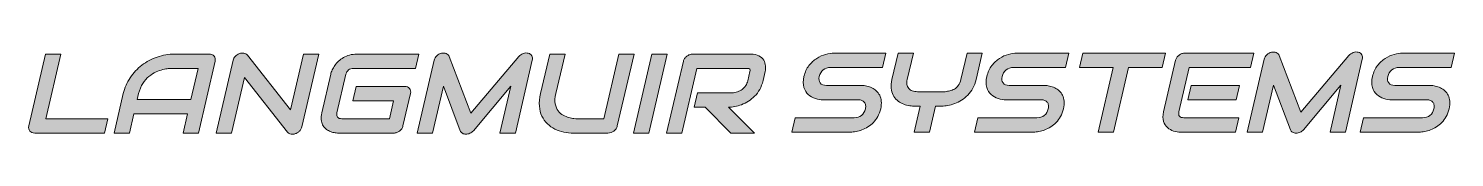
# Model space of a CAD drawing. Header units: inches. Extents: x 82 to 713, y -264 to -227.
import ezdxf

# ---------------------------------------------------------------- set-up
doc = ezdxf.new("R2010")
doc.units = ezdxf.units.IN
doc.header["$MEASUREMENT"] = 0
doc.layers.add('Layer 1', color=7, linetype='Continuous')

# ---------------------------------------------------------------- blocks, each defined once
blk = doc.blocks.new('block 4')
at = {"layer": 'Layer 1', "true_color": 0x222222}
h = blk.add_hatch(color=179, dxfattribs=at)
h.dxf.hatch_style = 2
edge = h.paths.add_edge_path()
edge.add_spline(control_points=[(115.44, -263.3), (115.44, -263.3), (84.6, -263.3), (84.6, -263.3), (84.12, -263.3), (83.69, -263.21), (83.31, -263.05), (82.93, -262.89), (82.62, -262.67), (82.39, -262.38), (82.15, -262.1), (81.99, -261.76), (81.91, -261.38), (81.82, -260.99), (81.83, -260.57), (81.94, -260.11), (81.94, -260.11), (89.32, -228.48), (89.32, -228.48), (89.32, -228.48), (96.08, -228.48), (96.08, -228.48), (96.08, -228.48), (89.43, -256.98), (89.43, -256.98), (89.43, -256.98), (116.91, -256.98), (116.91, -256.98), (116.91, -256.98), (115.44, -263.3), (115.44, -263.3)], knot_values=[0, 0, 0, 0, 1, 1, 1, 2, 2, 2, 3, 3, 3, 4, 4, 4, 5, 5, 5, 6, 6, 6, 7, 7, 7, 8, 8, 8, 9, 9, 9, 10, 10, 10, 10], degree=3, periodic=1)
h = blk.add_hatch(color=179, dxfattribs=at)
h.dxf.hatch_style = 2
edge = h.paths.add_edge_path()
edge.add_spline(control_points=[(156.98, -263.3), (156.98, -263.3), (150.22, -263.3), (150.22, -263.3), (150.22, -263.3), (152.22, -254.75), (152.22, -254.75), (152.22, -254.75), (128.46, -254.75), (128.46, -254.75), (128.46, -254.75), (126.46, -263.3), (126.46, -263.3), (126.46, -263.3), (119.7, -263.3), (119.7, -263.3), (119.7, -263.3), (123.76, -245.89), (123.76, -245.89), (124.36, -243.35), (125.37, -241.01), (126.81, -238.87), (128.24, -236.74), (129.97, -234.9), (131.99, -233.36), (134.01, -231.83), (136.26, -230.63), (138.73, -229.77), (141.2, -228.91), (143.78, -228.48), (146.47, -228.48), (146.47, -228.48), (161.7, -228.48), (161.7, -228.48), (162.17, -228.48), (162.59, -228.56), (162.97, -228.72), (163.35, -228.89), (163.66, -229.11), (163.9, -229.4), (164.15, -229.7), (164.31, -230.04), (164.39, -230.42), (164.48, -230.81), (164.47, -231.22), (164.36, -231.66), (164.36, -231.66), (156.98, -263.3), (156.98, -263.3)], knot_values=[0, 0, 0, 0, 1, 1, 1, 2, 2, 2, 3, 3, 3, 4, 4, 4, 5, 5, 5, 6, 6, 6, 7, 7, 7, 8, 8, 8, 9, 9, 9, 10, 10, 10, 11, 11, 11, 12, 12, 12, 13, 13, 13, 14, 14, 14, 15, 15, 15, 16, 16, 16, 16], degree=3, periodic=1)
edge = h.paths.add_edge_path()
edge.add_spline(control_points=[(129.93, -248.44), (129.93, -248.44), (153.69, -248.44), (153.69, -248.44), (153.69, -248.44), (156.88, -234.79), (156.88, -234.79), (156.88, -234.79), (144.99, -234.79), (144.99, -234.79), (144.79, -234.79), (144.34, -234.82), (143.66, -234.88), (142.98, -234.94), (142.18, -235.08), (141.25, -235.3), (140.32, -235.53), (139.32, -235.88), (138.24, -236.35), (137.16, -236.82), (136.11, -237.47), (135.11, -238.29), (134.1, -239.12), (133.19, -240.15), (132.37, -241.39), (131.55, -242.62), (130.94, -244.12), (130.52, -245.89), (130.52, -245.89), (129.93, -248.44), (129.93, -248.44)], knot_values=[0, 0, 0, 0, 1, 1, 1, 2, 2, 2, 3, 3, 3, 4, 4, 4, 5, 5, 5, 6, 6, 6, 7, 7, 7, 8, 8, 8, 9, 9, 9, 10, 10, 10, 10], degree=3, periodic=1)
h = blk.add_hatch(color=179, dxfattribs=at)
h.dxf.hatch_style = 2
edge = h.paths.add_edge_path()
edge.add_spline(control_points=[(202.72, -260.6), (202.61, -261.05), (202.42, -261.47), (202.15, -261.86), (201.88, -262.25), (201.56, -262.59), (201.19, -262.87), (200.82, -263.15), (200.41, -263.38), (199.96, -263.54), (199.5, -263.7), (199.04, -263.78), (198.57, -263.78), (198.15, -263.78), (197.75, -263.71), (197.36, -263.56), (196.97, -263.41), (196.65, -263.18), (196.39, -262.86), (196.39, -262.86), (177.32, -238.78), (177.32, -238.78), (177.32, -238.78), (171.59, -263.3), (171.59, -263.3), (171.59, -263.3), (164.84, -263.3), (164.84, -263.3), (164.84, -263.3), (172.33, -231.18), (172.33, -231.18), (172.48, -230.53), (172.81, -229.94), (173.33, -229.42), (173.84, -228.89), (174.43, -228.5), (175.1, -228.24), (175.79, -228), (176.47, -227.94), (177.11, -228.06), (177.76, -228.18), (178.27, -228.47), (178.65, -228.94), (178.65, -228.94), (197.73, -253), (197.73, -253), (197.73, -253), (203.45, -228.48), (203.45, -228.48), (203.45, -228.48), (210.21, -228.48), (210.21, -228.48), (210.21, -228.48), (202.72, -260.6), (202.72, -260.6)], knot_values=[0, 0, 0, 0, 1, 1, 1, 2, 2, 2, 3, 3, 3, 4, 4, 4, 5, 5, 5, 6, 6, 6, 7, 7, 7, 8, 8, 8, 9, 9, 9, 10, 10, 10, 11, 11, 11, 12, 12, 12, 13, 13, 13, 14, 14, 14, 15, 15, 15, 16, 16, 16, 17, 17, 17, 18, 18, 18, 18], degree=3, periodic=1)
h = blk.add_hatch(color=179, dxfattribs=at)
h.dxf.hatch_style = 2
edge = h.paths.add_edge_path()
edge.add_spline(control_points=[(247.47, -260.11), (247.36, -260.57), (247.18, -260.99), (246.92, -261.38), (246.65, -261.77), (246.34, -262.1), (245.97, -262.38), (245.6, -262.67), (245.18, -262.89), (244.73, -263.05), (244.28, -263.22), (243.81, -263.3), (243.32, -263.3), (243.32, -263.3), (218.94, -263.3), (218.94, -263.3), (218.31, -263.3), (217.66, -263.23), (216.97, -263.09), (216.28, -262.95), (215.62, -262.74), (214.99, -262.45), (214.35, -262.15), (213.77, -261.78), (213.24, -261.32), (212.7, -260.86), (212.27, -260.3), (211.93, -259.64), (211.59, -258.99), (211.37, -258.23), (211.28, -257.36), (211.18, -256.5), (211.26, -255.52), (211.52, -254.44), (211.52, -254.44), (215.5, -237.34), (215.5, -237.34), (215.64, -236.76), (215.86, -236.14), (216.17, -235.46), (216.47, -234.79), (216.85, -234.13), (217.32, -233.47), (217.78, -232.82), (218.34, -232.19), (218.98, -231.59), (219.62, -230.99), (220.35, -230.46), (221.16, -230), (221.97, -229.54), (222.86, -229.17), (223.85, -228.9), (224.83, -228.62), (225.9, -228.48), (227.06, -228.48), (227.06, -228.48), (254.54, -228.48), (254.54, -228.48), (254.54, -228.48), (253.07, -234.8), (253.07, -234.8), (253.07, -234.8), (225.59, -234.8), (225.59, -234.8), (224.71, -234.8), (223.98, -235.01), (223.41, -235.45), (222.84, -235.89), (222.45, -236.53), (222.25, -237.39), (222.25, -237.39), (218.28, -254.44), (218.28, -254.44), (218.09, -255.24), (218.18, -255.87), (218.55, -256.32), (218.93, -256.76), (219.55, -256.98), (220.41, -256.98), (220.41, -256.98), (241.44, -256.98), (241.44, -256.98), (241.44, -256.98), (243.29, -249.07), (243.29, -249.07), (243.29, -249.07), (225.3, -249.07), (225.3, -249.07), (225.3, -249.07), (226.78, -242.71), (226.78, -242.71), (226.78, -242.71), (248.13, -242.71), (248.13, -242.71), (248.61, -242.71), (249.04, -242.79), (249.42, -242.96), (249.8, -243.13), (250.1, -243.36), (250.34, -243.66), (250.57, -243.95), (250.73, -244.28), (250.82, -244.66), (250.9, -245.04), (250.9, -245.45), (250.79, -245.89), (250.79, -245.89), (247.47, -260.11), (247.47, -260.11)], knot_values=[0, 0, 0, 0, 1, 1, 1, 2, 2, 2, 3, 3, 3, 4, 4, 4, 5, 5, 5, 6, 6, 6, 7, 7, 7, 8, 8, 8, 9, 9, 9, 10, 10, 10, 11, 11, 11, 12, 12, 12, 13, 13, 13, 14, 14, 14, 15, 15, 15, 16, 16, 16, 17, 17, 17, 18, 18, 18, 19, 19, 19, 20, 20, 20, 21, 21, 21, 22, 22, 22, 23, 23, 23, 24, 24, 24, 25, 25, 25, 26, 26, 26, 27, 27, 27, 28, 28, 28, 29, 29, 29, 30, 30, 30, 31, 31, 31, 32, 32, 32, 33, 33, 33, 34, 34, 34, 35, 35, 35, 36, 36, 36, 36], degree=3, periodic=1)
h = blk.add_hatch(color=179, dxfattribs=at)
h.dxf.hatch_style = 2
edge = h.paths.add_edge_path()
edge.add_spline(control_points=[(297.17, -263.3), (297.17, -263.3), (290.35, -263.3), (290.35, -263.3), (290.35, -263.3), (295.19, -242.56), (295.19, -242.56), (295.19, -242.56), (278.61, -262.25), (278.61, -262.25), (278.2, -262.75), (277.7, -263.13), (277.11, -263.39), (276.52, -263.65), (275.92, -263.78), (275.32, -263.78), (274.73, -263.78), (274.21, -263.65), (273.76, -263.39), (273.31, -263.13), (272.99, -262.75), (272.81, -262.25), (272.81, -262.25), (265.37, -242.56), (265.37, -242.56), (265.37, -242.56), (260.53, -263.3), (260.53, -263.3), (260.53, -263.3), (253.77, -263.3), (253.77, -263.3), (253.77, -263.3), (261.27, -231.18), (261.27, -231.18), (261.44, -230.45), (261.82, -229.8), (262.41, -229.23), (263, -228.67), (263.69, -228.29), (264.49, -228.09), (264.87, -228.01), (265.24, -227.98), (265.6, -228.01), (265.96, -228.03), (266.29, -228.11), (266.6, -228.23), (266.91, -228.35), (267.18, -228.52), (267.4, -228.74), (267.63, -228.95), (267.8, -229.22), (267.92, -229.53), (267.92, -229.53), (277.48, -254.51), (277.48, -254.51), (277.48, -254.51), (298.7, -229.53), (298.7, -229.53), (299.25, -228.91), (299.9, -228.47), (300.66, -228.21), (301.42, -227.95), (302.16, -227.91), (302.89, -228.09), (303.57, -228.29), (304.08, -228.67), (304.41, -229.23), (304.75, -229.8), (304.83, -230.45), (304.66, -231.18), (304.66, -231.18), (297.17, -263.3), (297.17, -263.3)], knot_values=[0, 0, 0, 0, 1, 1, 1, 2, 2, 2, 3, 3, 3, 4, 4, 4, 5, 5, 5, 6, 6, 6, 7, 7, 7, 8, 8, 8, 9, 9, 9, 10, 10, 10, 11, 11, 11, 12, 12, 12, 13, 13, 13, 14, 14, 14, 15, 15, 15, 16, 16, 16, 17, 17, 17, 18, 18, 18, 19, 19, 19, 20, 20, 20, 21, 21, 21, 22, 22, 22, 23, 23, 23, 24, 24, 24, 24], degree=3, periodic=1)
h = blk.add_hatch(color=179, dxfattribs=at)
h.dxf.hatch_style = 2
edge = h.paths.add_edge_path()
edge.add_spline(control_points=[(342.29, -260.11), (342.18, -260.57), (342, -260.99), (341.73, -261.38), (341.47, -261.77), (341.15, -262.1), (340.77, -262.38), (340.39, -262.67), (339.97, -262.89), (339.52, -263.05), (339.07, -263.22), (338.61, -263.3), (338.14, -263.3), (338.14, -263.3), (322.9, -263.3), (322.9, -263.3), (321.47, -263.3), (320.04, -263.15), (318.64, -262.86), (317.23, -262.57), (315.91, -262.12), (314.68, -261.51), (313.44, -260.9), (312.33, -260.13), (311.33, -259.19), (310.34, -258.26), (309.54, -257.14), (308.93, -255.86), (308.32, -254.57), (307.94, -253.1), (307.81, -251.44), (307.68, -249.78), (307.85, -247.93), (308.33, -245.89), (308.33, -245.89), (312.39, -228.48), (312.39, -228.48), (312.39, -228.48), (319.15, -228.48), (319.15, -228.48), (319.15, -228.48), (315.09, -245.89), (315.09, -245.89), (314.67, -247.67), (314.58, -249.17), (314.82, -250.41), (315.07, -251.63), (315.5, -252.66), (316.12, -253.49), (316.74, -254.31), (317.48, -254.96), (318.34, -255.43), (319.2, -255.9), (320.05, -256.25), (320.87, -256.47), (321.69, -256.7), (322.43, -256.84), (323.08, -256.9), (323.74, -256.96), (324.17, -256.98), (324.38, -256.98), (324.38, -256.98), (336.26, -256.98), (336.26, -256.98), (336.26, -256.98), (342.91, -228.48), (342.91, -228.48), (342.91, -228.48), (349.67, -228.48), (349.67, -228.48), (349.67, -228.48), (342.29, -260.11), (342.29, -260.11)], knot_values=[0, 0, 0, 0, 1, 1, 1, 2, 2, 2, 3, 3, 3, 4, 4, 4, 5, 5, 5, 6, 6, 6, 7, 7, 7, 8, 8, 8, 9, 9, 9, 10, 10, 10, 11, 11, 11, 12, 12, 12, 13, 13, 13, 14, 14, 14, 15, 15, 15, 16, 16, 16, 17, 17, 17, 18, 18, 18, 19, 19, 19, 20, 20, 20, 21, 21, 21, 22, 22, 22, 23, 23, 23, 24, 24, 24, 24], degree=3, periodic=1)
h = blk.add_hatch(color=179, dxfattribs=at)
h.dxf.hatch_style = 2
h.paths.add_polyline_path([(356.21, -263.3), (349.45, -263.3), (357.57, -228.48), (364.33, -228.48)])
h = blk.add_hatch(color=179, dxfattribs=at)
h.dxf.hatch_style = 2
edge = h.paths.add_edge_path()
edge.add_spline(control_points=[(406.76, -240.18), (406.42, -241.62), (405.93, -242.91), (405.29, -244.04), (404.64, -245.18), (403.89, -246.18), (403.04, -247.04), (402.19, -247.91), (401.26, -248.65), (400.27, -249.26), (399.28, -249.88), (398.27, -250.38), (397.25, -250.78), (396.23, -251.18), (395.23, -251.46), (394.25, -251.64), (393.26, -251.82), (392.35, -251.91), (391.52, -251.91), (391.52, -251.91), (402.98, -263.29), (402.98, -263.29), (402.98, -263.29), (392.53, -263.29), (392.53, -263.29), (392.53, -263.29), (381.09, -251.91), (381.09, -251.91), (381.09, -251.91), (376.23, -251.91), (376.23, -251.91), (376.23, -251.91), (377.7, -245.6), (377.7, -245.6), (377.7, -245.6), (392.99, -245.6), (392.99, -245.6), (393.86, -245.53), (394.67, -245.37), (395.43, -245.1), (396.2, -244.83), (396.89, -244.47), (397.51, -244.02), (398.12, -243.57), (398.65, -243.02), (399.07, -242.38), (399.5, -241.74), (399.81, -241.01), (400, -240.19), (400, -240.19), (400.93, -236.2), (400.93, -236.2), (401.01, -235.85), (401.03, -235.58), (400.98, -235.39), (400.92, -235.2), (400.84, -235.07), (400.71, -234.98), (400.58, -234.89), (400.44, -234.84), (400.28, -234.82), (400.12, -234.8), (399.96, -234.8), (399.83, -234.8), (399.83, -234.8), (377.52, -234.8), (377.52, -234.8), (377.52, -234.8), (370.87, -263.3), (370.87, -263.3), (370.87, -263.3), (364.11, -263.3), (364.11, -263.3), (364.11, -263.3), (371.49, -231.66), (371.49, -231.66), (371.59, -231.23), (371.78, -230.81), (372.04, -230.42), (372.31, -230.04), (372.62, -229.7), (372.99, -229.41), (373.37, -229.11), (373.78, -228.89), (374.23, -228.73), (374.69, -228.56), (375.16, -228.48), (375.64, -228.48), (375.64, -228.48), (401.3, -228.48), (401.3, -228.48), (402.81, -228.48), (404.02, -228.74), (404.94, -229.25), (405.86, -229.76), (406.56, -230.4), (407.03, -231.17), (407.5, -231.93), (407.77, -232.76), (407.85, -233.65), (407.93, -234.54), (407.88, -235.38), (407.7, -236.15), (407.7, -236.15), (406.76, -240.18), (406.76, -240.18)], knot_values=[0, 0, 0, 0, 1, 1, 1, 2, 2, 2, 3, 3, 3, 4, 4, 4, 5, 5, 5, 6, 6, 6, 7, 7, 7, 8, 8, 8, 9, 9, 9, 10, 10, 10, 11, 11, 11, 12, 12, 12, 13, 13, 13, 14, 14, 14, 15, 15, 15, 16, 16, 16, 17, 17, 17, 18, 18, 18, 19, 19, 19, 20, 20, 20, 21, 21, 21, 22, 22, 22, 23, 23, 23, 24, 24, 24, 25, 25, 25, 26, 26, 26, 27, 27, 27, 28, 28, 28, 29, 29, 29, 30, 30, 30, 31, 31, 31, 32, 32, 32, 33, 33, 33, 34, 34, 34, 35, 35, 35, 35], degree=3, periodic=1)
at = {"layer": 'Layer 1', "lineweight": 0}
blk.add_lwpolyline([(356.21, -263.3), (349.45, -263.3), (357.57, -228.48), (364.33, -228.48), (356.21, -263.3)], dxfattribs=at)
for points, knots in [([(115.44, -263.3), (115.44, -263.3), (84.6, -263.3), (84.6, -263.3), (84.12, -263.3), (83.69, -263.21), (83.31, -263.05), (82.93, -262.89), (82.62, -262.67), (82.39, -262.38), (82.15, -262.1), (81.99, -261.76), (81.91, -261.38), (81.82, -260.99), (81.83, -260.57), (81.94, -260.11), (81.94, -260.11), (89.32, -228.48), (89.32, -228.48), (89.32, -228.48), (96.08, -228.48), (96.08, -228.48), (96.08, -228.48), (89.43, -256.98), (89.43, -256.98), (89.43, -256.98), (116.91, -256.98), (116.91, -256.98), (116.91, -256.98), (115.44, -263.3), (115.44, -263.3)], [0, 0, 0, 0, 1, 1, 1, 2, 2, 2, 3, 3, 3, 4, 4, 4, 5, 5, 5, 6, 6, 6, 7, 7, 7, 8, 8, 8, 9, 9, 9, 10, 10, 10, 10]), ([(156.98, -263.3), (156.98, -263.3), (150.22, -263.3), (150.22, -263.3), (150.22, -263.3), (152.22, -254.75), (152.22, -254.75), (152.22, -254.75), (128.46, -254.75), (128.46, -254.75), (128.46, -254.75), (126.46, -263.3), (126.46, -263.3), (126.46, -263.3), (119.7, -263.3), (119.7, -263.3), (119.7, -263.3), (123.76, -245.89), (123.76, -245.89), (124.36, -243.35), (125.37, -241.01), (126.81, -238.87), (128.24, -236.74), (129.97, -234.9), (131.99, -233.36), (134.01, -231.83), (136.26, -230.63), (138.73, -229.77), (141.2, -228.91), (143.78, -228.48), (146.47, -228.48), (146.47, -228.48), (161.7, -228.48), (161.7, -228.48), (162.17, -228.48), (162.59, -228.56), (162.97, -228.72), (163.35, -228.89), (163.66, -229.11), (163.9, -229.4), (164.15, -229.7), (164.31, -230.04), (164.39, -230.42), (164.48, -230.81), (164.47, -231.22), (164.36, -231.66), (164.36, -231.66), (156.98, -263.3), (156.98, -263.3)], [0, 0, 0, 0, 1, 1, 1, 2, 2, 2, 3, 3, 3, 4, 4, 4, 5, 5, 5, 6, 6, 6, 7, 7, 7, 8, 8, 8, 9, 9, 9, 10, 10, 10, 11, 11, 11, 12, 12, 12, 13, 13, 13, 14, 14, 14, 15, 15, 15, 16, 16, 16, 16]), ([(202.72, -260.6), (202.61, -261.05), (202.42, -261.47), (202.15, -261.86), (201.88, -262.25), (201.56, -262.59), (201.19, -262.87), (200.82, -263.15), (200.41, -263.38), (199.96, -263.54), (199.5, -263.7), (199.04, -263.78), (198.57, -263.78), (198.15, -263.78), (197.75, -263.71), (197.36, -263.56), (196.97, -263.41), (196.65, -263.18), (196.39, -262.86), (196.39, -262.86), (177.32, -238.78), (177.32, -238.78), (177.32, -238.78), (171.59, -263.3), (171.59, -263.3), (171.59, -263.3), (164.84, -263.3), (164.84, -263.3), (164.84, -263.3), (172.33, -231.18), (172.33, -231.18), (172.48, -230.53), (172.81, -229.94), (173.33, -229.42), (173.84, -228.89), (174.43, -228.5), (175.1, -228.24), (175.79, -228), (176.47, -227.94), (177.11, -228.06), (177.76, -228.18), (178.27, -228.47), (178.65, -228.94), (178.65, -228.94), (197.73, -253), (197.73, -253), (197.73, -253), (203.45, -228.48), (203.45, -228.48), (203.45, -228.48), (210.21, -228.48), (210.21, -228.48), (210.21, -228.48), (202.72, -260.6), (202.72, -260.6)], [0, 0, 0, 0, 1, 1, 1, 2, 2, 2, 3, 3, 3, 4, 4, 4, 5, 5, 5, 6, 6, 6, 7, 7, 7, 8, 8, 8, 9, 9, 9, 10, 10, 10, 11, 11, 11, 12, 12, 12, 13, 13, 13, 14, 14, 14, 15, 15, 15, 16, 16, 16, 17, 17, 17, 18, 18, 18, 18]), ([(247.47, -260.11), (247.36, -260.57), (247.18, -260.99), (246.92, -261.38), (246.65, -261.77), (246.34, -262.1), (245.97, -262.38), (245.6, -262.67), (245.18, -262.89), (244.73, -263.05), (244.28, -263.22), (243.81, -263.3), (243.32, -263.3), (243.32, -263.3), (218.94, -263.3), (218.94, -263.3), (218.31, -263.3), (217.66, -263.23), (216.97, -263.09), (216.28, -262.95), (215.62, -262.74), (214.99, -262.45), (214.35, -262.15), (213.77, -261.78), (213.24, -261.32), (212.7, -260.86), (212.27, -260.3), (211.93, -259.64), (211.59, -258.99), (211.37, -258.23), (211.28, -257.36), (211.18, -256.5), (211.26, -255.52), (211.52, -254.44), (211.52, -254.44), (215.5, -237.34), (215.5, -237.34), (215.64, -236.76), (215.86, -236.14), (216.17, -235.46), (216.47, -234.79), (216.85, -234.13), (217.32, -233.47), (217.78, -232.82), (218.34, -232.19), (218.98, -231.59), (219.62, -230.99), (220.35, -230.46), (221.16, -230), (221.97, -229.54), (222.86, -229.17), (223.85, -228.9), (224.83, -228.62), (225.9, -228.48), (227.06, -228.48), (227.06, -228.48), (254.54, -228.48), (254.54, -228.48), (254.54, -228.48), (253.07, -234.8), (253.07, -234.8), (253.07, -234.8), (225.59, -234.8), (225.59, -234.8), (224.71, -234.8), (223.98, -235.01), (223.41, -235.45), (222.84, -235.89), (222.45, -236.53), (222.25, -237.39), (222.25, -237.39), (218.28, -254.44), (218.28, -254.44), (218.09, -255.24), (218.18, -255.87), (218.55, -256.32), (218.93, -256.76), (219.55, -256.98), (220.41, -256.98), (220.41, -256.98), (241.44, -256.98), (241.44, -256.98), (241.44, -256.98), (243.29, -249.07), (243.29, -249.07), (243.29, -249.07), (225.3, -249.07), (225.3, -249.07), (225.3, -249.07), (226.78, -242.71), (226.78, -242.71), (226.78, -242.71), (248.13, -242.71), (248.13, -242.71), (248.61, -242.71), (249.04, -242.79), (249.42, -242.96), (249.8, -243.13), (250.1, -243.36), (250.34, -243.66), (250.57, -243.95), (250.73, -244.28), (250.82, -244.66), (250.9, -245.04), (250.9, -245.45), (250.79, -245.89), (250.79, -245.89), (247.47, -260.11), (247.47, -260.11)], [0, 0, 0, 0, 1, 1, 1, 2, 2, 2, 3, 3, 3, 4, 4, 4, 5, 5, 5, 6, 6, 6, 7, 7, 7, 8, 8, 8, 9, 9, 9, 10, 10, 10, 11, 11, 11, 12, 12, 12, 13, 13, 13, 14, 14, 14, 15, 15, 15, 16, 16, 16, 17, 17, 17, 18, 18, 18, 19, 19, 19, 20, 20, 20, 21, 21, 21, 22, 22, 22, 23, 23, 23, 24, 24, 24, 25, 25, 25, 26, 26, 26, 27, 27, 27, 28, 28, 28, 29, 29, 29, 30, 30, 30, 31, 31, 31, 32, 32, 32, 33, 33, 33, 34, 34, 34, 35, 35, 35, 36, 36, 36, 36]), ([(297.17, -263.3), (297.17, -263.3), (290.35, -263.3), (290.35, -263.3), (290.35, -263.3), (295.19, -242.56), (295.19, -242.56), (295.19, -242.56), (278.61, -262.25), (278.61, -262.25), (278.2, -262.75), (277.7, -263.13), (277.11, -263.39), (276.52, -263.65), (275.92, -263.78), (275.32, -263.78), (274.73, -263.78), (274.21, -263.65), (273.76, -263.39), (273.31, -263.13), (272.99, -262.75), (272.81, -262.25), (272.81, -262.25), (265.37, -242.56), (265.37, -242.56), (265.37, -242.56), (260.53, -263.3), (260.53, -263.3), (260.53, -263.3), (253.77, -263.3), (253.77, -263.3), (253.77, -263.3), (261.27, -231.18), (261.27, -231.18), (261.44, -230.45), (261.82, -229.8), (262.41, -229.23), (263, -228.67), (263.69, -228.29), (264.49, -228.09), (264.87, -228.01), (265.24, -227.98), (265.6, -228.01), (265.96, -228.03), (266.29, -228.11), (266.6, -228.23), (266.91, -228.35), (267.18, -228.52), (267.4, -228.74), (267.63, -228.95), (267.8, -229.22), (267.92, -229.53), (267.92, -229.53), (277.48, -254.51), (277.48, -254.51), (277.48, -254.51), (298.7, -229.53), (298.7, -229.53), (299.25, -228.91), (299.9, -228.47), (300.66, -228.21), (301.42, -227.95), (302.16, -227.91), (302.89, -228.09), (303.57, -228.29), (304.08, -228.67), (304.41, -229.23), (304.75, -229.8), (304.83, -230.45), (304.66, -231.18), (304.66, -231.18), (297.17, -263.3), (297.17, -263.3)], [0, 0, 0, 0, 1, 1, 1, 2, 2, 2, 3, 3, 3, 4, 4, 4, 5, 5, 5, 6, 6, 6, 7, 7, 7, 8, 8, 8, 9, 9, 9, 10, 10, 10, 11, 11, 11, 12, 12, 12, 13, 13, 13, 14, 14, 14, 15, 15, 15, 16, 16, 16, 17, 17, 17, 18, 18, 18, 19, 19, 19, 20, 20, 20, 21, 21, 21, 22, 22, 22, 23, 23, 23, 24, 24, 24, 24]), ([(342.29, -260.11), (342.18, -260.57), (342, -260.99), (341.73, -261.38), (341.47, -261.77), (341.15, -262.1), (340.77, -262.38), (340.39, -262.67), (339.97, -262.89), (339.52, -263.05), (339.07, -263.22), (338.61, -263.3), (338.14, -263.3), (338.14, -263.3), (322.9, -263.3), (322.9, -263.3), (321.47, -263.3), (320.04, -263.15), (318.64, -262.86), (317.23, -262.57), (315.91, -262.12), (314.68, -261.51), (313.44, -260.9), (312.33, -260.13), (311.33, -259.19), (310.34, -258.26), (309.54, -257.14), (308.93, -255.86), (308.32, -254.57), (307.94, -253.1), (307.81, -251.44), (307.68, -249.78), (307.85, -247.93), (308.33, -245.89), (308.33, -245.89), (312.39, -228.48), (312.39, -228.48), (312.39, -228.48), (319.15, -228.48), (319.15, -228.48), (319.15, -228.48), (315.09, -245.89), (315.09, -245.89), (314.67, -247.67), (314.58, -249.17), (314.82, -250.41), (315.07, -251.63), (315.5, -252.66), (316.12, -253.49), (316.74, -254.31), (317.48, -254.96), (318.34, -255.43), (319.2, -255.9), (320.05, -256.25), (320.87, -256.47), (321.69, -256.7), (322.43, -256.84), (323.08, -256.9), (323.74, -256.96), (324.17, -256.98), (324.38, -256.98), (324.38, -256.98), (336.26, -256.98), (336.26, -256.98), (336.26, -256.98), (342.91, -228.48), (342.91, -228.48), (342.91, -228.48), (349.67, -228.48), (349.67, -228.48), (349.67, -228.48), (342.29, -260.11), (342.29, -260.11)], [0, 0, 0, 0, 1, 1, 1, 2, 2, 2, 3, 3, 3, 4, 4, 4, 5, 5, 5, 6, 6, 6, 7, 7, 7, 8, 8, 8, 9, 9, 9, 10, 10, 10, 11, 11, 11, 12, 12, 12, 13, 13, 13, 14, 14, 14, 15, 15, 15, 16, 16, 16, 17, 17, 17, 18, 18, 18, 19, 19, 19, 20, 20, 20, 21, 21, 21, 22, 22, 22, 23, 23, 23, 24, 24, 24, 24]), ([(406.76, -240.18), (406.42, -241.62), (405.93, -242.91), (405.29, -244.04), (404.64, -245.18), (403.89, -246.18), (403.04, -247.04), (402.19, -247.91), (401.26, -248.65), (400.27, -249.26), (399.28, -249.88), (398.27, -250.38), (397.25, -250.78), (396.23, -251.18), (395.23, -251.46), (394.25, -251.64), (393.26, -251.82), (392.35, -251.91), (391.52, -251.91), (391.52, -251.91), (402.98, -263.29), (402.98, -263.29), (402.98, -263.29), (392.53, -263.29), (392.53, -263.29), (392.53, -263.29), (381.09, -251.91), (381.09, -251.91), (381.09, -251.91), (376.23, -251.91), (376.23, -251.91), (376.23, -251.91), (377.7, -245.6), (377.7, -245.6), (377.7, -245.6), (392.99, -245.6), (392.99, -245.6), (393.86, -245.53), (394.67, -245.37), (395.43, -245.1), (396.2, -244.83), (396.89, -244.47), (397.51, -244.02), (398.12, -243.57), (398.65, -243.02), (399.07, -242.38), (399.5, -241.74), (399.81, -241.01), (400, -240.19), (400, -240.19), (400.93, -236.2), (400.93, -236.2), (401.01, -235.85), (401.03, -235.58), (400.98, -235.39), (400.92, -235.2), (400.84, -235.07), (400.71, -234.98), (400.58, -234.89), (400.44, -234.84), (400.28, -234.82), (400.12, -234.8), (399.96, -234.8), (399.83, -234.8), (399.83, -234.8), (377.52, -234.8), (377.52, -234.8), (377.52, -234.8), (370.87, -263.3), (370.87, -263.3), (370.87, -263.3), (364.11, -263.3), (364.11, -263.3), (364.11, -263.3), (371.49, -231.66), (371.49, -231.66), (371.59, -231.23), (371.78, -230.81), (372.04, -230.42), (372.31, -230.04), (372.62, -229.7), (372.99, -229.41), (373.37, -229.11), (373.78, -228.89), (374.23, -228.73), (374.69, -228.56), (375.16, -228.48), (375.64, -228.48), (375.64, -228.48), (401.3, -228.48), (401.3, -228.48), (402.81, -228.48), (404.02, -228.74), (404.94, -229.25), (405.86, -229.76), (406.56, -230.4), (407.03, -231.17), (407.5, -231.93), (407.77, -232.76), (407.85, -233.65), (407.93, -234.54), (407.88, -235.38), (407.7, -236.15), (407.7, -236.15), (406.76, -240.18), (406.76, -240.18)], [0, 0, 0, 0, 1, 1, 1, 2, 2, 2, 3, 3, 3, 4, 4, 4, 5, 5, 5, 6, 6, 6, 7, 7, 7, 8, 8, 8, 9, 9, 9, 10, 10, 10, 11, 11, 11, 12, 12, 12, 13, 13, 13, 14, 14, 14, 15, 15, 15, 16, 16, 16, 17, 17, 17, 18, 18, 18, 19, 19, 19, 20, 20, 20, 21, 21, 21, 22, 22, 22, 23, 23, 23, 24, 24, 24, 25, 25, 25, 26, 26, 26, 27, 27, 27, 28, 28, 28, 29, 29, 29, 30, 30, 30, 31, 31, 31, 32, 32, 32, 33, 33, 33, 34, 34, 34, 35, 35, 35, 35]), ([(129.93, -248.44), (129.93, -248.44), (153.69, -248.44), (153.69, -248.44), (153.69, -248.44), (156.88, -234.79), (156.88, -234.79), (156.88, -234.79), (144.99, -234.79), (144.99, -234.79), (144.79, -234.79), (144.34, -234.82), (143.66, -234.88), (142.98, -234.94), (142.18, -235.08), (141.25, -235.3), (140.32, -235.53), (139.32, -235.88), (138.24, -236.35), (137.16, -236.82), (136.11, -237.47), (135.11, -238.29), (134.1, -239.12), (133.19, -240.15), (132.37, -241.39), (131.55, -242.62), (130.94, -244.12), (130.52, -245.89), (130.52, -245.89), (129.93, -248.44), (129.93, -248.44)], [0, 0, 0, 0, 1, 1, 1, 2, 2, 2, 3, 3, 3, 4, 4, 4, 5, 5, 5, 6, 6, 6, 7, 7, 7, 8, 8, 8, 9, 9, 9, 10, 10, 10, 10])]:
    blk.add_open_spline(points, degree=3, knots=knots, dxfattribs=at)
blk = doc.blocks.new('block 5')
at = {"layer": 'Layer 1', "true_color": 0x222222}
h = blk.add_hatch(color=179, dxfattribs=at)
h.dxf.hatch_style = 2
edge = h.paths.add_edge_path()
edge.add_spline(control_points=[(458.78, -252.6), (458.49, -253.85), (458.06, -254.97), (457.49, -255.96), (456.92, -256.96), (456.27, -257.84), (455.54, -258.6), (454.8, -259.36), (454, -260), (453.13, -260.54), (452.26, -261.07), (451.39, -261.51), (450.51, -261.85), (449.64, -262.19), (448.77, -262.44), (447.91, -262.6), (447.04, -262.76), (446.25, -262.85), (445.52, -262.85), (445.52, -262.85), (419.45, -262.85), (419.45, -262.85), (419.45, -262.85), (420.92, -256.53), (420.92, -256.53), (420.92, -256.53), (447, -256.53), (447, -256.53), (448.3, -256.53), (449.39, -256.18), (450.27, -255.47), (451.16, -254.75), (451.74, -253.8), (452.02, -252.6), (452.16, -252.02), (452.19, -251.48), (452.11, -251), (452.03, -250.51), (451.86, -250.09), (451.59, -249.74), (451.31, -249.38), (450.94, -249.11), (450.48, -248.91), (450.01, -248.72), (449.47, -248.62), (448.84, -248.62), (448.84, -248.62), (433.3, -248.62), (433.3, -248.62), (432.2, -248.62), (431.07, -248.44), (429.89, -248.07), (428.71, -247.71), (427.67, -247.12), (426.78, -246.32), (425.88, -245.5), (425.23, -244.44), (424.81, -243.13), (424.4, -241.82), (424.42, -240.22), (424.86, -238.33), (425.3, -236.43), (426.03, -234.84), (427.05, -233.53), (428.08, -232.23), (429.22, -231.17), (430.5, -230.35), (431.77, -229.53), (433.09, -228.94), (434.44, -228.58), (435.79, -228.22), (437.01, -228.03), (438.1, -228.03), (438.1, -228.03), (461.11, -228.03), (461.11, -228.03), (461.11, -228.03), (459.64, -234.35), (459.64, -234.35), (459.64, -234.35), (436.63, -234.35), (436.63, -234.35), (435.34, -234.35), (434.26, -234.71), (433.37, -235.44), (432.48, -236.17), (431.9, -237.13), (431.62, -238.33), (431.33, -239.54), (431.47, -240.5), (432.02, -241.2), (432.58, -241.91), (433.5, -242.26), (434.78, -242.26), (434.78, -242.26), (450.33, -242.26), (450.33, -242.26), (450.33, -242.26), (450.38, -242.26), (450.38, -242.26), (451.1, -242.28), (451.85, -242.37), (452.63, -242.54), (453.4, -242.71), (454.15, -242.97), (454.87, -243.33), (455.6, -243.68), (456.26, -244.13), (456.86, -244.68), (457.46, -245.22), (457.96, -245.87), (458.34, -246.63), (458.73, -247.39), (458.97, -248.27), (459.07, -249.25), (459.17, -250.24), (459.07, -251.35), (458.78, -252.6)], knot_values=[0, 0, 0, 0, 1, 1, 1, 2, 2, 2, 3, 3, 3, 4, 4, 4, 5, 5, 5, 6, 6, 6, 7, 7, 7, 8, 8, 8, 9, 9, 9, 10, 10, 10, 11, 11, 11, 12, 12, 12, 13, 13, 13, 14, 14, 14, 15, 15, 15, 16, 16, 16, 17, 17, 17, 18, 18, 18, 19, 19, 19, 20, 20, 20, 21, 21, 21, 22, 22, 22, 23, 23, 23, 24, 24, 24, 25, 25, 25, 26, 26, 26, 27, 27, 27, 28, 28, 28, 29, 29, 29, 30, 30, 30, 31, 31, 31, 32, 32, 32, 33, 33, 33, 34, 34, 34, 35, 35, 35, 36, 36, 36, 37, 37, 37, 38, 38, 38, 39, 39, 39, 39], degree=3, periodic=1)
h = blk.add_hatch(color=179, dxfattribs=at)
h.dxf.hatch_style = 2
edge = h.paths.add_edge_path()
edge.add_spline(control_points=[(501.03, -239.69), (500.7, -241.13), (500.2, -242.41), (499.55, -243.54), (498.89, -244.68), (498.15, -245.68), (497.3, -246.54), (496.46, -247.41), (495.54, -248.15), (494.54, -248.76), (493.53, -249.38), (492.53, -249.88), (491.52, -250.28), (490.5, -250.68), (489.51, -250.97), (488.52, -251.14), (487.53, -251.32), (486.62, -251.41), (485.79, -251.41), (485.79, -251.41), (483.06, -251.41), (483.06, -251.41), (483.06, -251.41), (480.39, -262.85), (480.39, -262.85), (480.39, -262.85), (473.58, -262.85), (473.58, -262.85), (473.58, -262.85), (476.25, -251.41), (476.25, -251.41), (476.25, -251.41), (473.55, -251.41), (473.55, -251.41), (472.72, -251.41), (471.85, -251.32), (470.95, -251.14), (470.04, -250.97), (469.17, -250.68), (468.34, -250.28), (467.5, -249.88), (466.73, -249.38), (466.03, -248.76), (465.32, -248.15), (464.75, -247.41), (464.3, -246.54), (463.85, -245.68), (463.56, -244.67), (463.44, -243.53), (463.32, -242.39), (463.42, -241.11), (463.75, -239.69), (463.75, -239.69), (466.47, -228.03), (466.47, -228.03), (466.47, -228.03), (473.23, -228.03), (473.23, -228.03), (473.23, -228.03), (470.51, -239.69), (470.51, -239.69), (470.32, -240.51), (470.29, -241.25), (470.41, -241.91), (470.53, -242.56), (470.79, -243.13), (471.19, -243.59), (471.58, -244.06), (472.11, -244.42), (472.77, -244.67), (473.43, -244.92), (474.2, -245.05), (475.08, -245.05), (475.08, -245.05), (487.28, -245.05), (487.28, -245.05), (487.94, -244.95), (488.63, -244.83), (489.34, -244.67), (490.05, -244.52), (490.73, -244.26), (491.37, -243.88), (492.01, -243.51), (492.59, -242.99), (493.11, -242.33), (493.63, -241.67), (494.02, -240.79), (494.27, -239.69), (494.27, -239.69), (496.99, -228.03), (496.99, -228.03), (496.99, -228.03), (503.75, -228.03), (503.75, -228.03), (503.75, -228.03), (501.03, -239.69), (501.03, -239.69)], knot_values=[0, 0, 0, 0, 1, 1, 1, 2, 2, 2, 3, 3, 3, 4, 4, 4, 5, 5, 5, 6, 6, 6, 7, 7, 7, 8, 8, 8, 9, 9, 9, 10, 10, 10, 11, 11, 11, 12, 12, 12, 13, 13, 13, 14, 14, 14, 15, 15, 15, 16, 16, 16, 17, 17, 17, 18, 18, 18, 19, 19, 19, 20, 20, 20, 21, 21, 21, 22, 22, 22, 23, 23, 23, 24, 24, 24, 25, 25, 25, 26, 26, 26, 27, 27, 27, 28, 28, 28, 29, 29, 29, 30, 30, 30, 31, 31, 31, 32, 32, 32, 32], degree=3, periodic=1)
h = blk.add_hatch(color=179, dxfattribs=at)
h.dxf.hatch_style = 2
edge = h.paths.add_edge_path()
edge.add_spline(control_points=[(539.67, -252.6), (539.38, -253.85), (538.95, -254.97), (538.38, -255.96), (537.81, -256.96), (537.16, -257.84), (536.43, -258.6), (535.69, -259.36), (534.89, -260), (534.02, -260.54), (533.15, -261.07), (532.28, -261.51), (531.4, -261.85), (530.53, -262.19), (529.66, -262.44), (528.8, -262.6), (527.93, -262.76), (527.14, -262.85), (526.41, -262.85), (526.41, -262.85), (500.34, -262.85), (500.34, -262.85), (500.34, -262.85), (501.81, -256.53), (501.81, -256.53), (501.81, -256.53), (527.89, -256.53), (527.89, -256.53), (529.19, -256.53), (530.28, -256.18), (531.16, -255.47), (532.05, -254.75), (532.63, -253.8), (532.91, -252.6), (533.05, -252.02), (533.08, -251.48), (533, -251), (532.92, -250.51), (532.75, -250.09), (532.47, -249.74), (532.2, -249.38), (531.83, -249.11), (531.37, -248.91), (530.9, -248.72), (530.36, -248.62), (529.73, -248.62), (529.73, -248.62), (514.19, -248.62), (514.19, -248.62), (513.09, -248.62), (511.96, -248.44), (510.78, -248.07), (509.6, -247.71), (508.56, -247.12), (507.67, -246.32), (506.77, -245.5), (506.12, -244.44), (505.7, -243.13), (505.29, -241.82), (505.3, -240.22), (505.75, -238.33), (506.19, -236.43), (506.92, -234.84), (507.95, -233.53), (508.97, -232.23), (510.12, -231.17), (511.39, -230.35), (512.66, -229.53), (513.98, -228.94), (515.33, -228.58), (516.68, -228.22), (517.9, -228.03), (518.99, -228.03), (518.99, -228.03), (542, -228.03), (542, -228.03), (542, -228.03), (540.53, -234.35), (540.53, -234.35), (540.53, -234.35), (517.52, -234.35), (517.52, -234.35), (516.23, -234.35), (515.15, -234.71), (514.26, -235.44), (513.37, -236.17), (512.79, -237.13), (512.51, -238.33), (512.22, -239.54), (512.36, -240.5), (512.91, -241.2), (513.47, -241.91), (514.39, -242.26), (515.67, -242.26), (515.67, -242.26), (531.22, -242.26), (531.22, -242.26), (531.22, -242.26), (531.27, -242.26), (531.27, -242.26), (531.99, -242.28), (532.74, -242.37), (533.52, -242.54), (534.29, -242.71), (535.04, -242.97), (535.77, -243.33), (536.49, -243.68), (537.15, -244.13), (537.75, -244.68), (538.35, -245.22), (538.85, -245.87), (539.23, -246.63), (539.62, -247.39), (539.86, -248.27), (539.96, -249.25), (540.06, -250.24), (539.96, -251.35), (539.67, -252.6)], knot_values=[0, 0, 0, 0, 1, 1, 1, 2, 2, 2, 3, 3, 3, 4, 4, 4, 5, 5, 5, 6, 6, 6, 7, 7, 7, 8, 8, 8, 9, 9, 9, 10, 10, 10, 11, 11, 11, 12, 12, 12, 13, 13, 13, 14, 14, 14, 15, 15, 15, 16, 16, 16, 17, 17, 17, 18, 18, 18, 19, 19, 19, 20, 20, 20, 21, 21, 21, 22, 22, 22, 23, 23, 23, 24, 24, 24, 25, 25, 25, 26, 26, 26, 27, 27, 27, 28, 28, 28, 29, 29, 29, 30, 30, 30, 31, 31, 31, 32, 32, 32, 33, 33, 33, 34, 34, 34, 35, 35, 35, 36, 36, 36, 37, 37, 37, 38, 38, 38, 39, 39, 39, 39], degree=3, periodic=1)
h = blk.add_hatch(color=179, dxfattribs=at)
h.dxf.hatch_style = 2
h.paths.add_polyline_path([(583.3, -234.34), (568.41, -234.34), (561.76, -262.85), (555, -262.85), (561.65, -234.34), (546.73, -234.34), (548.2, -228.03), (584.78, -228.03)])
h = blk.add_hatch(color=179, dxfattribs=at)
h.dxf.hatch_style = 2
edge = h.paths.add_edge_path()
edge.add_spline(control_points=[(615.72, -262.85), (615.72, -262.85), (591.34, -262.85), (591.34, -262.85), (590.4, -262.85), (589.41, -262.69), (588.38, -262.38), (587.34, -262.08), (586.43, -261.57), (585.65, -260.87), (584.87, -260.16), (584.29, -259.25), (583.92, -258.12), (583.55, -257), (583.56, -255.62), (583.94, -253.98), (583.94, -253.98), (589.25, -231.21), (589.25, -231.21), (589.36, -230.77), (589.54, -230.36), (589.8, -229.97), (590.07, -229.58), (590.38, -229.25), (590.76, -228.95), (591.13, -228.66), (591.54, -228.44), (591.99, -228.28), (592.45, -228.11), (592.92, -228.03), (593.4, -228.03), (593.4, -228.03), (623.85, -228.03), (623.85, -228.03), (623.85, -228.03), (622.37, -234.34), (622.37, -234.34), (622.37, -234.34), (595.28, -234.34), (595.28, -234.34), (595.28, -234.34), (590.7, -253.98), (590.7, -253.98), (590.51, -254.81), (590.59, -255.44), (590.96, -255.88), (591.33, -256.31), (591.96, -256.53), (592.86, -256.53), (592.86, -256.53), (617.2, -256.53), (617.2, -256.53), (617.2, -256.53), (615.72, -262.85), (615.72, -262.85)], knot_values=[0, 0, 0, 0, 1, 1, 1, 2, 2, 2, 3, 3, 3, 4, 4, 4, 5, 5, 5, 6, 6, 6, 7, 7, 7, 8, 8, 8, 9, 9, 9, 10, 10, 10, 11, 11, 11, 12, 12, 12, 13, 13, 13, 14, 14, 14, 15, 15, 15, 16, 16, 16, 17, 17, 17, 18, 18, 18, 18], degree=3, periodic=1)
h.paths.add_polyline_path([(616, -248.62), (594.66, -248.62), (596.14, -242.26), (617.48, -242.26)])
h = blk.add_hatch(color=179, dxfattribs=at)
h.dxf.hatch_style = 2
edge = h.paths.add_edge_path()
edge.add_spline(control_points=[(664.36, -262.85), (664.36, -262.85), (657.55, -262.85), (657.55, -262.85), (657.55, -262.85), (662.38, -242.11), (662.38, -242.11), (662.38, -242.11), (645.8, -261.8), (645.8, -261.8), (645.39, -262.3), (644.89, -262.68), (644.3, -262.94), (643.71, -263.2), (643.12, -263.33), (642.51, -263.33), (641.92, -263.33), (641.4, -263.2), (640.95, -262.94), (640.5, -262.68), (640.18, -262.3), (640.01, -261.8), (640.01, -261.8), (632.57, -242.11), (632.57, -242.11), (632.57, -242.11), (627.73, -262.85), (627.73, -262.85), (627.73, -262.85), (620.97, -262.85), (620.97, -262.85), (620.97, -262.85), (628.46, -230.73), (628.46, -230.73), (628.63, -230), (629.01, -229.35), (629.6, -228.78), (630.2, -228.22), (630.89, -227.84), (631.68, -227.64), (632.06, -227.56), (632.43, -227.53), (632.79, -227.56), (633.15, -227.58), (633.48, -227.65), (633.79, -227.78), (634.1, -227.9), (634.37, -228.07), (634.6, -228.29), (634.82, -228.5), (635, -228.77), (635.11, -229.07), (635.11, -229.07), (644.68, -254.06), (644.68, -254.06), (644.68, -254.06), (665.9, -229.07), (665.9, -229.07), (666.44, -228.46), (667.09, -228.02), (667.85, -227.76), (668.61, -227.51), (669.35, -227.46), (670.08, -227.64), (670.76, -227.84), (671.27, -228.22), (671.6, -228.78), (671.94, -229.35), (672.02, -230), (671.85, -230.73), (671.85, -230.73), (664.36, -262.85), (664.36, -262.85)], knot_values=[0, 0, 0, 0, 1, 1, 1, 2, 2, 2, 3, 3, 3, 4, 4, 4, 5, 5, 5, 6, 6, 6, 7, 7, 7, 8, 8, 8, 9, 9, 9, 10, 10, 10, 11, 11, 11, 12, 12, 12, 13, 13, 13, 14, 14, 14, 15, 15, 15, 16, 16, 16, 17, 17, 17, 18, 18, 18, 19, 19, 19, 20, 20, 20, 21, 21, 21, 22, 22, 22, 23, 23, 23, 24, 24, 24, 24], degree=3, periodic=1)
h = blk.add_hatch(color=179, dxfattribs=at)
h.dxf.hatch_style = 2
edge = h.paths.add_edge_path()
edge.add_spline(control_points=[(710.29, -252.6), (709.99, -253.85), (709.56, -254.97), (708.99, -255.96), (708.42, -256.96), (707.77, -257.84), (707.04, -258.6), (706.31, -259.36), (705.51, -260), (704.64, -260.54), (703.77, -261.07), (702.89, -261.51), (702.02, -261.85), (701.14, -262.19), (700.27, -262.44), (699.41, -262.6), (698.55, -262.76), (697.75, -262.85), (697.03, -262.85), (697.03, -262.85), (670.95, -262.85), (670.95, -262.85), (670.95, -262.85), (672.42, -256.53), (672.42, -256.53), (672.42, -256.53), (698.5, -256.53), (698.5, -256.53), (699.8, -256.53), (700.89, -256.18), (701.78, -255.47), (702.66, -254.75), (703.24, -253.8), (703.52, -252.6), (703.66, -252.02), (703.69, -251.48), (703.61, -251), (703.54, -250.51), (703.36, -250.09), (703.09, -249.74), (702.82, -249.38), (702.45, -249.11), (701.98, -248.91), (701.52, -248.72), (700.97, -248.62), (700.35, -248.62), (700.35, -248.62), (684.8, -248.62), (684.8, -248.62), (683.71, -248.62), (682.57, -248.44), (681.39, -248.07), (680.21, -247.71), (679.17, -247.12), (678.28, -246.32), (677.38, -245.5), (676.73, -244.44), (676.32, -243.13), (675.9, -241.82), (675.92, -240.22), (676.36, -238.33), (676.8, -236.43), (677.53, -234.84), (678.56, -233.53), (679.58, -232.23), (680.73, -231.17), (682, -230.35), (683.28, -229.53), (684.59, -228.94), (685.94, -228.58), (687.29, -228.22), (688.51, -228.03), (689.6, -228.03), (689.6, -228.03), (712.61, -228.03), (712.61, -228.03), (712.61, -228.03), (711.14, -234.35), (711.14, -234.35), (711.14, -234.35), (688.13, -234.35), (688.13, -234.35), (686.85, -234.35), (685.76, -234.71), (684.88, -235.44), (683.98, -236.17), (683.4, -237.13), (683.12, -238.33), (682.84, -239.54), (682.97, -240.5), (683.53, -241.2), (684.08, -241.91), (685, -242.26), (686.29, -242.26), (686.29, -242.26), (701.83, -242.26), (701.83, -242.26), (701.83, -242.26), (701.88, -242.26), (701.88, -242.26), (702.61, -242.28), (703.36, -242.37), (704.13, -242.54), (704.91, -242.71), (705.66, -242.97), (706.38, -243.33), (707.1, -243.68), (707.76, -244.13), (708.37, -244.68), (708.97, -245.22), (709.46, -245.87), (709.85, -246.63), (710.23, -247.39), (710.47, -248.27), (710.57, -249.25), (710.67, -250.24), (710.58, -251.35), (710.29, -252.6)], knot_values=[0, 0, 0, 0, 1, 1, 1, 2, 2, 2, 3, 3, 3, 4, 4, 4, 5, 5, 5, 6, 6, 6, 7, 7, 7, 8, 8, 8, 9, 9, 9, 10, 10, 10, 11, 11, 11, 12, 12, 12, 13, 13, 13, 14, 14, 14, 15, 15, 15, 16, 16, 16, 17, 17, 17, 18, 18, 18, 19, 19, 19, 20, 20, 20, 21, 21, 21, 22, 22, 22, 23, 23, 23, 24, 24, 24, 25, 25, 25, 26, 26, 26, 27, 27, 27, 28, 28, 28, 29, 29, 29, 30, 30, 30, 31, 31, 31, 32, 32, 32, 33, 33, 33, 34, 34, 34, 35, 35, 35, 36, 36, 36, 37, 37, 37, 38, 38, 38, 39, 39, 39, 39], degree=3, periodic=1)
at = {"layer": 'Layer 1', "lineweight": 0}
for points in [[(583.3, -234.34), (568.41, -234.34), (561.76, -262.85), (555, -262.85), (561.65, -234.34), (546.73, -234.34), (548.2, -228.03), (584.78, -228.03), (583.3, -234.34)], [(616, -248.62), (594.66, -248.62), (596.14, -242.26), (617.48, -242.26), (616, -248.62)]]:
    blk.add_lwpolyline(points, dxfattribs=at)
for points, knots in [([(458.78, -252.6), (458.49, -253.85), (458.06, -254.97), (457.49, -255.96), (456.92, -256.96), (456.27, -257.84), (455.54, -258.6), (454.8, -259.36), (454, -260), (453.13, -260.54), (452.26, -261.07), (451.39, -261.51), (450.51, -261.85), (449.64, -262.19), (448.77, -262.44), (447.91, -262.6), (447.04, -262.76), (446.25, -262.85), (445.52, -262.85), (445.52, -262.85), (419.45, -262.85), (419.45, -262.85), (419.45, -262.85), (420.92, -256.53), (420.92, -256.53), (420.92, -256.53), (447, -256.53), (447, -256.53), (448.3, -256.53), (449.39, -256.18), (450.27, -255.47), (451.16, -254.75), (451.74, -253.8), (452.02, -252.6), (452.16, -252.02), (452.19, -251.48), (452.11, -251), (452.03, -250.51), (451.86, -250.09), (451.59, -249.74), (451.31, -249.38), (450.94, -249.11), (450.48, -248.91), (450.01, -248.72), (449.47, -248.62), (448.84, -248.62), (448.84, -248.62), (433.3, -248.62), (433.3, -248.62), (432.2, -248.62), (431.07, -248.44), (429.89, -248.07), (428.71, -247.71), (427.67, -247.12), (426.78, -246.32), (425.88, -245.5), (425.23, -244.44), (424.81, -243.13), (424.4, -241.82), (424.42, -240.22), (424.86, -238.33), (425.3, -236.43), (426.03, -234.84), (427.05, -233.53), (428.08, -232.23), (429.22, -231.17), (430.5, -230.35), (431.77, -229.53), (433.09, -228.94), (434.44, -228.58), (435.79, -228.22), (437.01, -228.03), (438.1, -228.03), (438.1, -228.03), (461.11, -228.03), (461.11, -228.03), (461.11, -228.03), (459.64, -234.35), (459.64, -234.35), (459.64, -234.35), (436.63, -234.35), (436.63, -234.35), (435.34, -234.35), (434.26, -234.71), (433.37, -235.44), (432.48, -236.17), (431.9, -237.13), (431.62, -238.33), (431.33, -239.54), (431.47, -240.5), (432.02, -241.2), (432.58, -241.91), (433.5, -242.26), (434.78, -242.26), (434.78, -242.26), (450.33, -242.26), (450.33, -242.26), (450.33, -242.26), (450.38, -242.26), (450.38, -242.26), (451.1, -242.28), (451.85, -242.37), (452.63, -242.54), (453.4, -242.71), (454.15, -242.97), (454.87, -243.33), (455.6, -243.68), (456.26, -244.13), (456.86, -244.68), (457.46, -245.22), (457.96, -245.87), (458.34, -246.63), (458.73, -247.39), (458.97, -248.27), (459.07, -249.25), (459.17, -250.24), (459.07, -251.35), (458.78, -252.6)], [0, 0, 0, 0, 1, 1, 1, 2, 2, 2, 3, 3, 3, 4, 4, 4, 5, 5, 5, 6, 6, 6, 7, 7, 7, 8, 8, 8, 9, 9, 9, 10, 10, 10, 11, 11, 11, 12, 12, 12, 13, 13, 13, 14, 14, 14, 15, 15, 15, 16, 16, 16, 17, 17, 17, 18, 18, 18, 19, 19, 19, 20, 20, 20, 21, 21, 21, 22, 22, 22, 23, 23, 23, 24, 24, 24, 25, 25, 25, 26, 26, 26, 27, 27, 27, 28, 28, 28, 29, 29, 29, 30, 30, 30, 31, 31, 31, 32, 32, 32, 33, 33, 33, 34, 34, 34, 35, 35, 35, 36, 36, 36, 37, 37, 37, 38, 38, 38, 39, 39, 39, 39]), ([(501.03, -239.69), (500.7, -241.13), (500.2, -242.41), (499.55, -243.54), (498.89, -244.68), (498.15, -245.68), (497.3, -246.54), (496.46, -247.41), (495.54, -248.15), (494.54, -248.76), (493.53, -249.38), (492.53, -249.88), (491.52, -250.28), (490.5, -250.68), (489.51, -250.97), (488.52, -251.14), (487.53, -251.32), (486.62, -251.41), (485.79, -251.41), (485.79, -251.41), (483.06, -251.41), (483.06, -251.41), (483.06, -251.41), (480.39, -262.85), (480.39, -262.85), (480.39, -262.85), (473.58, -262.85), (473.58, -262.85), (473.58, -262.85), (476.25, -251.41), (476.25, -251.41), (476.25, -251.41), (473.55, -251.41), (473.55, -251.41), (472.72, -251.41), (471.85, -251.32), (470.95, -251.14), (470.04, -250.97), (469.17, -250.68), (468.34, -250.28), (467.5, -249.88), (466.73, -249.38), (466.03, -248.76), (465.32, -248.15), (464.75, -247.41), (464.3, -246.54), (463.85, -245.68), (463.56, -244.67), (463.44, -243.53), (463.32, -242.39), (463.42, -241.11), (463.75, -239.69), (463.75, -239.69), (466.47, -228.03), (466.47, -228.03), (466.47, -228.03), (473.23, -228.03), (473.23, -228.03), (473.23, -228.03), (470.51, -239.69), (470.51, -239.69), (470.32, -240.51), (470.29, -241.25), (470.41, -241.91), (470.53, -242.56), (470.79, -243.13), (471.19, -243.59), (471.58, -244.06), (472.11, -244.42), (472.77, -244.67), (473.43, -244.92), (474.2, -245.05), (475.08, -245.05), (475.08, -245.05), (487.28, -245.05), (487.28, -245.05), (487.94, -244.95), (488.63, -244.83), (489.34, -244.67), (490.05, -244.52), (490.73, -244.26), (491.37, -243.88), (492.01, -243.51), (492.59, -242.99), (493.11, -242.33), (493.63, -241.67), (494.02, -240.79), (494.27, -239.69), (494.27, -239.69), (496.99, -228.03), (496.99, -228.03), (496.99, -228.03), (503.75, -228.03), (503.75, -228.03), (503.75, -228.03), (501.03, -239.69), (501.03, -239.69)], [0, 0, 0, 0, 1, 1, 1, 2, 2, 2, 3, 3, 3, 4, 4, 4, 5, 5, 5, 6, 6, 6, 7, 7, 7, 8, 8, 8, 9, 9, 9, 10, 10, 10, 11, 11, 11, 12, 12, 12, 13, 13, 13, 14, 14, 14, 15, 15, 15, 16, 16, 16, 17, 17, 17, 18, 18, 18, 19, 19, 19, 20, 20, 20, 21, 21, 21, 22, 22, 22, 23, 23, 23, 24, 24, 24, 25, 25, 25, 26, 26, 26, 27, 27, 27, 28, 28, 28, 29, 29, 29, 30, 30, 30, 31, 31, 31, 32, 32, 32, 32]), ([(539.67, -252.6), (539.38, -253.85), (538.95, -254.97), (538.38, -255.96), (537.81, -256.96), (537.16, -257.84), (536.43, -258.6), (535.69, -259.36), (534.89, -260), (534.02, -260.54), (533.15, -261.07), (532.28, -261.51), (531.4, -261.85), (530.53, -262.19), (529.66, -262.44), (528.8, -262.6), (527.93, -262.76), (527.14, -262.85), (526.41, -262.85), (526.41, -262.85), (500.34, -262.85), (500.34, -262.85), (500.34, -262.85), (501.81, -256.53), (501.81, -256.53), (501.81, -256.53), (527.89, -256.53), (527.89, -256.53), (529.19, -256.53), (530.28, -256.18), (531.16, -255.47), (532.05, -254.75), (532.63, -253.8), (532.91, -252.6), (533.05, -252.02), (533.08, -251.48), (533, -251), (532.92, -250.51), (532.75, -250.09), (532.47, -249.74), (532.2, -249.38), (531.83, -249.11), (531.37, -248.91), (530.9, -248.72), (530.36, -248.62), (529.73, -248.62), (529.73, -248.62), (514.19, -248.62), (514.19, -248.62), (513.09, -248.62), (511.96, -248.44), (510.78, -248.07), (509.6, -247.71), (508.56, -247.12), (507.67, -246.32), (506.77, -245.5), (506.12, -244.44), (505.7, -243.13), (505.29, -241.82), (505.3, -240.22), (505.75, -238.33), (506.19, -236.43), (506.92, -234.84), (507.95, -233.53), (508.97, -232.23), (510.12, -231.17), (511.39, -230.35), (512.66, -229.53), (513.98, -228.94), (515.33, -228.58), (516.68, -228.22), (517.9, -228.03), (518.99, -228.03), (518.99, -228.03), (542, -228.03), (542, -228.03), (542, -228.03), (540.53, -234.35), (540.53, -234.35), (540.53, -234.35), (517.52, -234.35), (517.52, -234.35), (516.23, -234.35), (515.15, -234.71), (514.26, -235.44), (513.37, -236.17), (512.79, -237.13), (512.51, -238.33), (512.22, -239.54), (512.36, -240.5), (512.91, -241.2), (513.47, -241.91), (514.39, -242.26), (515.67, -242.26), (515.67, -242.26), (531.22, -242.26), (531.22, -242.26), (531.22, -242.26), (531.27, -242.26), (531.27, -242.26), (531.99, -242.28), (532.74, -242.37), (533.52, -242.54), (534.29, -242.71), (535.04, -242.97), (535.77, -243.33), (536.49, -243.68), (537.15, -244.13), (537.75, -244.68), (538.35, -245.22), (538.85, -245.87), (539.23, -246.63), (539.62, -247.39), (539.86, -248.27), (539.96, -249.25), (540.06, -250.24), (539.96, -251.35), (539.67, -252.6)], [0, 0, 0, 0, 1, 1, 1, 2, 2, 2, 3, 3, 3, 4, 4, 4, 5, 5, 5, 6, 6, 6, 7, 7, 7, 8, 8, 8, 9, 9, 9, 10, 10, 10, 11, 11, 11, 12, 12, 12, 13, 13, 13, 14, 14, 14, 15, 15, 15, 16, 16, 16, 17, 17, 17, 18, 18, 18, 19, 19, 19, 20, 20, 20, 21, 21, 21, 22, 22, 22, 23, 23, 23, 24, 24, 24, 25, 25, 25, 26, 26, 26, 27, 27, 27, 28, 28, 28, 29, 29, 29, 30, 30, 30, 31, 31, 31, 32, 32, 32, 33, 33, 33, 34, 34, 34, 35, 35, 35, 36, 36, 36, 37, 37, 37, 38, 38, 38, 39, 39, 39, 39]), ([(615.72, -262.85), (615.72, -262.85), (591.34, -262.85), (591.34, -262.85), (590.4, -262.85), (589.41, -262.69), (588.38, -262.38), (587.34, -262.08), (586.43, -261.57), (585.65, -260.87), (584.87, -260.16), (584.29, -259.25), (583.92, -258.12), (583.55, -257), (583.56, -255.62), (583.94, -253.98), (583.94, -253.98), (589.25, -231.21), (589.25, -231.21), (589.36, -230.77), (589.54, -230.36), (589.8, -229.97), (590.07, -229.58), (590.38, -229.25), (590.76, -228.95), (591.13, -228.66), (591.54, -228.44), (591.99, -228.28), (592.45, -228.11), (592.92, -228.03), (593.4, -228.03), (593.4, -228.03), (623.85, -228.03), (623.85, -228.03), (623.85, -228.03), (622.37, -234.34), (622.37, -234.34), (622.37, -234.34), (595.28, -234.34), (595.28, -234.34), (595.28, -234.34), (590.7, -253.98), (590.7, -253.98), (590.51, -254.81), (590.59, -255.44), (590.96, -255.88), (591.33, -256.31), (591.96, -256.53), (592.86, -256.53), (592.86, -256.53), (617.2, -256.53), (617.2, -256.53), (617.2, -256.53), (615.72, -262.85), (615.72, -262.85)], [0, 0, 0, 0, 1, 1, 1, 2, 2, 2, 3, 3, 3, 4, 4, 4, 5, 5, 5, 6, 6, 6, 7, 7, 7, 8, 8, 8, 9, 9, 9, 10, 10, 10, 11, 11, 11, 12, 12, 12, 13, 13, 13, 14, 14, 14, 15, 15, 15, 16, 16, 16, 17, 17, 17, 18, 18, 18, 18]), ([(664.36, -262.85), (664.36, -262.85), (657.55, -262.85), (657.55, -262.85), (657.55, -262.85), (662.38, -242.11), (662.38, -242.11), (662.38, -242.11), (645.8, -261.8), (645.8, -261.8), (645.39, -262.3), (644.89, -262.68), (644.3, -262.94), (643.71, -263.2), (643.12, -263.33), (642.51, -263.33), (641.92, -263.33), (641.4, -263.2), (640.95, -262.94), (640.5, -262.68), (640.18, -262.3), (640.01, -261.8), (640.01, -261.8), (632.57, -242.11), (632.57, -242.11), (632.57, -242.11), (627.73, -262.85), (627.73, -262.85), (627.73, -262.85), (620.97, -262.85), (620.97, -262.85), (620.97, -262.85), (628.46, -230.73), (628.46, -230.73), (628.63, -230), (629.01, -229.35), (629.6, -228.78), (630.2, -228.22), (630.89, -227.84), (631.68, -227.64), (632.06, -227.56), (632.43, -227.53), (632.79, -227.56), (633.15, -227.58), (633.48, -227.65), (633.79, -227.78), (634.1, -227.9), (634.37, -228.07), (634.6, -228.29), (634.82, -228.5), (635, -228.77), (635.11, -229.07), (635.11, -229.07), (644.68, -254.06), (644.68, -254.06), (644.68, -254.06), (665.9, -229.07), (665.9, -229.07), (666.44, -228.46), (667.09, -228.02), (667.85, -227.76), (668.61, -227.51), (669.35, -227.46), (670.08, -227.64), (670.76, -227.84), (671.27, -228.22), (671.6, -228.78), (671.94, -229.35), (672.02, -230), (671.85, -230.73), (671.85, -230.73), (664.36, -262.85), (664.36, -262.85)], [0, 0, 0, 0, 1, 1, 1, 2, 2, 2, 3, 3, 3, 4, 4, 4, 5, 5, 5, 6, 6, 6, 7, 7, 7, 8, 8, 8, 9, 9, 9, 10, 10, 10, 11, 11, 11, 12, 12, 12, 13, 13, 13, 14, 14, 14, 15, 15, 15, 16, 16, 16, 17, 17, 17, 18, 18, 18, 19, 19, 19, 20, 20, 20, 21, 21, 21, 22, 22, 22, 23, 23, 23, 24, 24, 24, 24]), ([(710.29, -252.6), (709.99, -253.85), (709.56, -254.97), (708.99, -255.96), (708.42, -256.96), (707.77, -257.84), (707.04, -258.6), (706.31, -259.36), (705.51, -260), (704.64, -260.54), (703.77, -261.07), (702.89, -261.51), (702.02, -261.85), (701.14, -262.19), (700.27, -262.44), (699.41, -262.6), (698.55, -262.76), (697.75, -262.85), (697.03, -262.85), (697.03, -262.85), (670.95, -262.85), (670.95, -262.85), (670.95, -262.85), (672.42, -256.53), (672.42, -256.53), (672.42, -256.53), (698.5, -256.53), (698.5, -256.53), (699.8, -256.53), (700.89, -256.18), (701.78, -255.47), (702.66, -254.75), (703.24, -253.8), (703.52, -252.6), (703.66, -252.02), (703.69, -251.48), (703.61, -251), (703.54, -250.51), (703.36, -250.09), (703.09, -249.74), (702.82, -249.38), (702.45, -249.11), (701.98, -248.91), (701.52, -248.72), (700.97, -248.62), (700.35, -248.62), (700.35, -248.62), (684.8, -248.62), (684.8, -248.62), (683.71, -248.62), (682.57, -248.44), (681.39, -248.07), (680.21, -247.71), (679.17, -247.12), (678.28, -246.32), (677.38, -245.5), (676.73, -244.44), (676.32, -243.13), (675.9, -241.82), (675.92, -240.22), (676.36, -238.33), (676.8, -236.43), (677.53, -234.84), (678.56, -233.53), (679.58, -232.23), (680.73, -231.17), (682, -230.35), (683.28, -229.53), (684.59, -228.94), (685.94, -228.58), (687.29, -228.22), (688.51, -228.03), (689.6, -228.03), (689.6, -228.03), (712.61, -228.03), (712.61, -228.03), (712.61, -228.03), (711.14, -234.35), (711.14, -234.35), (711.14, -234.35), (688.13, -234.35), (688.13, -234.35), (686.85, -234.35), (685.76, -234.71), (684.88, -235.44), (683.98, -236.17), (683.4, -237.13), (683.12, -238.33), (682.84, -239.54), (682.97, -240.5), (683.53, -241.2), (684.08, -241.91), (685, -242.26), (686.29, -242.26), (686.29, -242.26), (701.83, -242.26), (701.83, -242.26), (701.83, -242.26), (701.88, -242.26), (701.88, -242.26), (702.61, -242.28), (703.36, -242.37), (704.13, -242.54), (704.91, -242.71), (705.66, -242.97), (706.38, -243.33), (707.1, -243.68), (707.76, -244.13), (708.37, -244.68), (708.97, -245.22), (709.46, -245.87), (709.85, -246.63), (710.23, -247.39), (710.47, -248.27), (710.57, -249.25), (710.67, -250.24), (710.58, -251.35), (710.29, -252.6)], [0, 0, 0, 0, 1, 1, 1, 2, 2, 2, 3, 3, 3, 4, 4, 4, 5, 5, 5, 6, 6, 6, 7, 7, 7, 8, 8, 8, 9, 9, 9, 10, 10, 10, 11, 11, 11, 12, 12, 12, 13, 13, 13, 14, 14, 14, 15, 15, 15, 16, 16, 16, 17, 17, 17, 18, 18, 18, 19, 19, 19, 20, 20, 20, 21, 21, 21, 22, 22, 22, 23, 23, 23, 24, 24, 24, 25, 25, 25, 26, 26, 26, 27, 27, 27, 28, 28, 28, 29, 29, 29, 30, 30, 30, 31, 31, 31, 32, 32, 32, 33, 33, 33, 34, 34, 34, 35, 35, 35, 36, 36, 36, 37, 37, 37, 38, 38, 38, 39, 39, 39, 39])]:
    blk.add_open_spline(points, degree=3, knots=knots, dxfattribs=at)
blk = doc.blocks.new('block 3')
at = {"layer": 'Layer 1'}
for name in ['block 4', 'block 5']:
    blk.add_blockref(name, (0, 0), dxfattribs=at)
blk = doc.blocks.new('block 2')
at = {"layer": 'Layer 1'}
blk.add_blockref('block 3', (0, 0), dxfattribs=at)

msp = doc.modelspace()

# ---------------------------------------------------------------- block references
at = {"layer": 'Layer 1'}
msp.add_blockref('block 2', (0, 0), dxfattribs=at)

doc.saveas('drawing.dxf')
